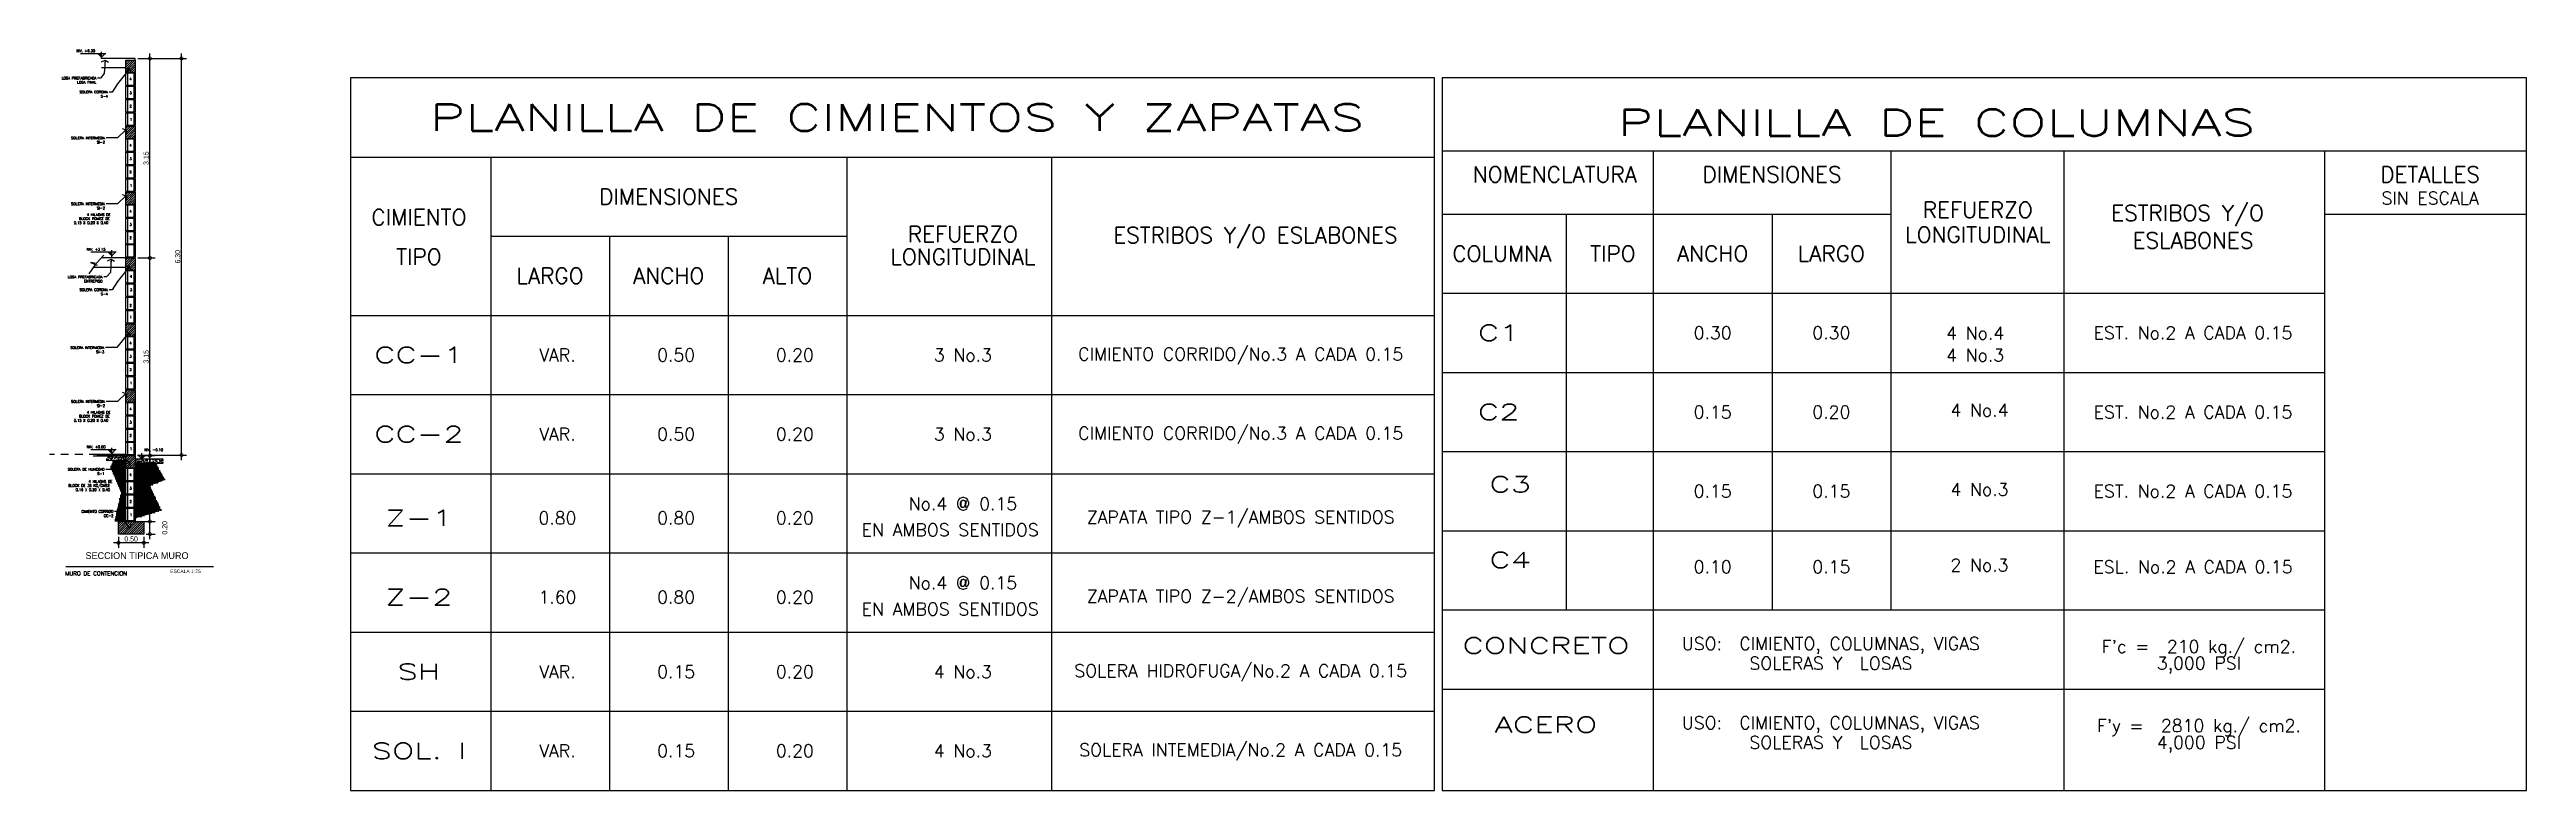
# Model space of a CAD drawing. Header units: inches. Extents: x -370 to 18, y -197 to 199.
# Drawn here: x -249.37 to -210.26, y 24.15 to 35.85 of the extents above; entities that cross this region are included whole.
import ezdxf
from ezdxf.enums import TextEntityAlignment as Align

# ---------------------------------------------------------------- set-up
doc = ezdxf.new("R2010")
doc.units = ezdxf.units.IN
doc.header["$MEASUREMENT"] = 0
doc.header["$PDMODE"] = 34
doc.header["$PDSIZE"] = 0.2
doc.linetypes.add('DASHED2', pattern=[0.375, 0.25, -0.125])
doc.linetypes.add('HIDDEN', pattern=[0.375, 0.25, -0.125])
for name, color, linetype in [('A_MUEBLES', 1, 'Continuous'), ('CAJETIN', 5, 'DASHED2'), ('CM_CORTE', 2, 'Continuous'), ('CM_COTAS', 1, 'Continuous'), ('CM_HACTH', 8, 'Continuous'), ('CM_TEXTOS', 4, 'Continuous'), ('COTAS', 1, 'Continuous'), ('TEXT0002', 2, 'Continuous'), ('TEXT0003', 3, 'Continuous'), ('TEXT0006', 6, 'Continuous'), ('Textos', 2, 'Continuous'), ('ZFOR0001', 1, 'Continuous'), ('ZFOR002T', 2, 'Continuous')]:
    doc.layers.add(name, color=color, linetype=linetype)
doc.styles.add('ARIAL', font='arial.ttf', dxfattribs={"height": 0.14})
doc.styles.add('ML', font='ARIALN.TTF')
doc.styles.add('NT_20', font='romans.shx', dxfattribs={"height": 0.0403})
doc.styles.add('NT_25', font='romans.shx', dxfattribs={"height": 0.0509})
doc.styles.add('ROMANS', font='romans.shx', dxfattribs={"width": 1.35})
doc.dimstyles.new('DD_20 FLE', dxfattribs={"dimtxt": 0.0403, "dimasz": 0.044, "dimexe": 0.04, "dimexo": 0.04, "dimgap": 0.02, "dimtad": 1, "dimzin": 0, "dimdsep": 46, "dimtxsty": 'NT_20', "dimblk": 'FLECHA', "dimcen": 0.04, "dimdle": 0.04, "dimclrt": 4, "dimaunit": 1, "dimadec": 4, "dimazin": 0, "dimtfac": 1, "dimtofl": 0, "dimtmove": 2, "dimatfit": 3, "dimldrblk": 'FLECHA', "dimfxl": 1, "dimtolj": 1, "dimtzin": 0, "dimarcsym": 0})
doc.dimstyles.new('DD_20 G', dxfattribs={"dimtxt": 0.08, "dimasz": 0.1, "dimexe": 0.08, "dimexo": 0.04, "dimgap": 0.02, "dimtad": 1, "dimzin": 0, "dimdsep": 46, "dimtxsty": 'ML', "dimblk": 'DOTSMALL', "dimcen": 0.09, "dimdle": 0.08, "dimclrd": 1, "dimclre": 1, "dimclrt": 2, "dimadec": 0, "dimazin": 0, "dimtfac": 1, "dimtofl": 0, "dimtmove": 2, "dimatfit": 3, "dimldrblk": 'OPEN90', "dimfxl": 1, "dimtolj": 1, "dimtzin": 0, "dimarcsym": 0})
pattern_1 = [(50, (-649.56834, -60.910255), (0.071726018, -0.0062752135), [0.0075, -0.0825]), (355, (-649.56834, -60.910255), (-0.013875133, 0.075219213), [0.006, -0.066]), (100.4514, (-649.562363, -60.91078), (0.057850938, 0.068943954), [0.006374019, -0.070114211]), (46.1842, (-649.56834, -60.890255), (0.106724105, -0.016551901), [0.01125, -0.12375]), (96.6356, (-649.55945, -60.89163), (0.09346627, 0.097411787), [0.00956103, -0.1051713]), (351.1842, (-649.56834, -60.89025), (0.093466195, 0.09741186), [0.009, -0.099]), (21, (-649.55834, -60.895255), (0.059690705, -0.040261889), [0.0075, -0.0825]), (326, (-649.55834, -60.895255), (0.024331533, 0.072515005), [0.006, -0.066]), (71.4514, (-649.553366, -60.89861), (0.084022263, 0.03225305), [0.006374019, -0.070114211]), (37.5, (-649.56834, -60.910255), (0.0012159855, 0.0332893854), [0, -0.0652, 0, -0.067, 0, -0.06625]), (7.5, (-649.56834, -60.910255), (0.0263069537, 0.0394411712), [0, -0.0382, 0, -0.0637, 0, -0.02525]), (327.5, (-649.59064, -60.910255), (0.0533822436, -0.0022554872), [0, -0.025, 0, -0.078, 0, -0.1035]), (317.5, (-649.60064, -60.910255), (0.058318617, 0.010010498), [0, -0.0325, 0, -0.0518, 0, -0.0735])]

msp = doc.modelspace()

# ---------------------------------------------------------------- texts
at = {"layer": 'CAJETIN', "color": 1, "insert": (-247.99298, 27.85692), "char_height": 0.1068674, "attachment_point": 5, "style": 'ARIAL'}
msp.add_mtext('{\\fBankGothic Lt BT|b0|i0|c0|p34;\\C3;SECCION TIPICA MURO}', dxfattribs=at)
at = {"layer": 'CAJETIN', "color": 2, "insert": (-247.46983, 27.63838), "char_height": 0.0567635, "width": 3.5512359, "attachment_point": 1, "style": 'ARIAL'}
msp.add_mtext('{\\fBankGothic Lt BT|b0|i0|c0|p34;ESCALA 1:25}', dxfattribs=at)
at = {"layer": 'CM_COTAS', "color": 4, "linetype": 'Continuous', "style": 'NT_20'}
for s, p in [('4', (-248.11294, 35.36146)), ('3', (-248.11102, 35.14288)), ('2', (-248.11102, 34.93288)), ('1', (-248.10526, 34.72162)), ('4', (-248.11294, 34.314)), ('3', (-248.11102, 34.10288)), ('2', (-248.11102, 33.89288)), ('1', (-248.10526, 33.68162)), ('4', (-248.11294, 33.27288)), ('3', (-248.11102, 33.06288)), ('2', (-248.11102, 32.85288)), ('4', (-248.10526, 32.24288)), ('3', (-248.10526, 32.03288)), ('2', (-248.11102, 31.7854)), ('1', (-248.11102, 31.60246)), ('4', (-248.11294, 31.19287)), ('3', (-248.11102, 30.98287)), ('2', (-248.11102, 30.77287)), ('1', (-248.10526, 30.56162)), ('4', (-248.11294, 30.15287)), ('3', (-248.11102, 29.94287)), ('2', (-248.11102, 29.73287)), ('1', (-248.10526, 29.52287)), ('4', (-248.11294, 29.11287)), ('3', (-248.11102, 28.90287)), ('2', (-248.11102, 28.69287)), ('1', (-248.10526, 28.48287))]:
    msp.add_text(s, height=0.0403, dxfattribs=at).set_placement(p)
at = {"layer": 'CM_COTAS', "color": 4, "linetype": 'Continuous', "char_height": 0.0403, "attachment_point": 3, "style": 'NT_20'}
for s, insert in [('LOSA PREFABRICADA', (-248.63448, 35.41598)), ('LOSA FINAL', (-248.63448, 35.34941)), ('SOLERA CORONA\\PS-4', (-248.45173, 35.19546)), ('SOLERA INTERMEDIA\\PSI-2', (-248.5, 34.47006)), ('SOLERA INTERMEDIA\\PSI-2', (-248.5, 33.43006)), ('LOSA PREFABRICADA', (-248.5378, 32.27614)), ('SOLERA CORONA\\PS-4', (-248.45173, 32.07504)), ('ENTREPISO', (-248.5378, 32.20958)), ('SOLERA INTERMEDIA\\PSI-3', (-248.51181, 31.16093)), ('SOLERA INTERMEDIA\\PSI-2', (-248.5, 30.31005)), ('SOLERA DE HUMEDAD\\PS-1', (-248.5065, 29.23979)), ('CIMIENTO CORRIDO\\PCC-2\\P \\P ', (-248.36606, 28.57492))]:
    msp.add_mtext(s, dxfattribs=dict(at, insert=insert))
at = {"layer": 'CM_TEXTOS', "color": 4, "linetype": 'Continuous', "style": 'NT_20'}
for s, p in [('NIV. +6.30', (-248.94958, 35.80554)), ('NIV. +3.15', (-248.78503, 32.67197)), ('NIV. +0.00', (-248.78503, 29.55382)), ('NIV. -0.10', (-247.87567, 29.50777))]:
    msp.add_text(s, height=0.0403, dxfattribs=at).set_placement(p)
at = {"layer": 'CM_TEXTOS', "linetype": 'Continuous', "style": 'NT_20'}
for s, p in [('4 HILADAS DE', (-248.78427, 33.21945)), ('0.15 X 0.20 X 0.40', (-248.98961, 33.09202)), ('BLOCK POMEZ DE', (-248.90901, 33.15726)), ('4 HILADAS DE', (-248.78427, 30.09945)), ('0.15 X 0.20 X 0.40', (-248.98961, 29.97202)), ('BLOCK POMEZ DE', (-248.90901, 30.03726)), ('BLOCK DE 35 KG/CMS2', (-249.07913, 28.94294)), ('4 HILADAS DE', (-248.75673, 29.00696)), ('0.15 X 0.20 X 0.40', (-248.96207, 28.87769))]:
    msp.add_text(s, height=0.0403, dxfattribs=at).set_placement(p)
at = {"layer": 'TEXT0002', "style": 'ROMANS'}
for s, p in [('0.30', (-223.11199, 31.37447)), ('0.30', (-221.23746, 31.37447)), ('4 No.4 ', (-218.89887, 31.36993)), ('EST. No.2 A CADA 0.15', (-215.52638, 31.37447)), ('VAR.', (-241.35426, 31.02456)), ('0.50', (-239.47973, 31.02456)), ('0.20', (-237.6052, 31.02456)), ('3 No.3', (-234.9517, 31.02456)), ('CIMIENTO CORRIDO/No.3 A CADA 0.15', (-230.56529, 31.02456)), ('4 No.3 ', (-218.89887, 31.0207)), ('0.15', (-223.11199, 30.12478)), ('0.20', (-221.23746, 30.12478)), ('4 No.4', (-218.89887, 30.15312)), ('EST. No.2 A CADA 0.15', (-215.52638, 30.12478)), ('VAR.', (-241.35426, 29.77487)), ('0.50', (-239.47973, 29.77487)), ('0.20', (-237.6052, 29.77487)), ('3 No.3', (-234.9517, 29.77487)), ('CIMIENTO CORRIDO/No.3 A CADA 0.15', (-230.56529, 29.77487)), ('0.15', (-223.11199, 28.87509)), ('0.15', (-221.23746, 28.87509)), ('4 No.3', (-218.89887, 28.90343)), ('EST. No.2 A CADA 0.15', (-215.52638, 28.87509)), ('No.4 @ 0.15', (-234.9517, 28.67681)), ('ZAPATA TIPO Z-1/AMBOS SENTIDOS', (-230.56529, 28.45187)), ('0.80', (-241.35426, 28.45187)), ('0.80', (-239.47973, 28.45187)), ('0.20', (-237.6052, 28.45187)), ('EN AMBOS SENTIDOS', (-235.15165, 28.26441)), ('0.10', (-223.11199, 27.68034)), ('0.15', (-221.23746, 27.68034)), ('2 No.3', (-218.89887, 27.70867)), ('ESL. No.2 A CADA 0.15', (-215.52638, 27.68034)), ('No.4 @ 0.15', (-234.9517, 27.42712)), ('1.60', (-241.35426, 27.20218)), ('0.80', (-239.47973, 27.20218)), ('0.20', (-237.6052, 27.20218)), ('EN AMBOS SENTIDOS', (-235.15165, 27.01473)), ('ZAPATA TIPO Z-2/AMBOS SENTIDOS', (-230.56529, 27.20218)), ('USO:  CIMIENTO, COLUMNAS, VIGAS', (-221.24579, 26.43824)), ('SOLERAS Y  LOSAS', (-221.24579, 26.15831)), ("F'c =  210 kg./ cm2.", (-215.43403, 26.40915)), ('3,000 PSI', (-215.43403, 26.12922)), ('VAR.', (-241.35426, 26.02581)), ('0.15', (-239.47973, 26.02581)), ('0.20', (-237.6052, 26.02581)), ('4 No.3', (-234.9517, 26.02581)), ('SOLERA HIDROFUGA/No.2 A CADA 0.15', (-230.56529, 26.02581)), ('USO:  CIMIENTO, COLUMNAS, VIGAS', (-221.24579, 25.18855)), ("F'y =  2810 kg./ cm2.", (-215.43403, 25.15946)), ('VAR.', (-241.35426, 24.77612)), ('0.15', (-239.47973, 24.77612)), ('0.20', (-237.6052, 24.77612)), ('4 No.3', (-234.9517, 24.77612)), ('SOLERA INTEMEDIA/No.2 A CADA 0.15', (-230.56529, 24.77612)), ('SOLERAS Y  LOSAS', (-221.24579, 24.90862)), ('4,000 PSI', (-215.43403, 24.87953))]:
    msp.add_text(s, height=0.19995, dxfattribs=at).set_placement(p, align=Align.MIDDLE)
at = {"layer": 'TEXT0003', "style": 'ROMANS'}
for s, height, p in [('DIMENSIONES', 0.2499375, (-239.59637, 33.52393)), ('NOMENCLATURA', 0.2499375, (-225.60303, 33.87384)), ('DIMENSIONES', 0.2499375, (-222.17472, 33.87384)), ('DETALLES', 0.249938, (-211.78149, 33.87384)), ('CIMIENTO', 0.249938, (-243.54122, 33.19901)), ('REFUERZO', 0.249938, (-218.92553, 33.31565)), ('ESTRIBOS Y/O ', 0.2499375, (-215.52638, 33.249)), ('SIN ESCALA', 0.19995, (-211.78149, 33.5006)), ('REFUERZO', 0.249938, (-234.9517, 32.93241)), ('ESTRIBOS Y/O ESLABONES', 0.2499375, (-230.33202, 32.89909)), ('LONGITUDINAL', 0.2499375, (-218.92553, 32.92408)), ('ESLABONES', 0.249938, (-215.52638, 32.83244)), ('TIPO', 0.249938, (-243.54122, 32.57417)), ('LONGITUDINAL', 0.2499375, (-234.9517, 32.57417)), ('COLUMNA', 0.249938, (-226.44032, 32.62416)), ('TIPO', 0.249938, (-224.68659, 32.62416)), ('ANCHO', 0.249938, (-223.11199, 32.62416)), ('LARGO', 0.249938, (-221.23746, 32.62416)), ('LARGO', 0.249938, (-241.4709, 32.27424)), ('ANCHO', 0.249938, (-239.59637, 32.27424)), ('ALTO', 0.249938, (-237.72184, 32.27424))]:
    msp.add_text(s, height=height, dxfattribs=at).set_placement(p, align=Align.MIDDLE)
at = {"layer": 'TEXT0003', "style": 'ROMANS', "width": 1.5}
for s, p in [('C1', (-226.49031, 31.37447)), ('CC-1', (-243.54122, 31.02456)), ('C2', (-226.49031, 30.12478)), ('CC-2', (-243.54122, 29.77487)), ('C3', (-226.30897, 28.98377)), ('Z-1', (-243.54122, 28.45187)), ('C4', (-226.30897, 27.78901)), ('Z-2', (-243.54122, 27.20218)), ('CONCRETO', (-225.74383, 26.43824)), ('SH', (-243.54122, 26.02581)), ('ACERO', (-225.74383, 25.18855)), ('SOL. I', (-243.54122, 24.77612))]:
    msp.add_text(s, height=0.249938, dxfattribs=at).set_placement(p, align=Align.MIDDLE)
at = {"layer": 'TEXT0006', "style": 'ROMANS', "width": 1.5}
for s, p in [('PLANILLA DE CIMIENTOS Y ZAPATAS ', (-235.77773, 34.77362)), ('PLANILLA DE COLUMNAS', (-219.57746, 34.69259))]:
    msp.add_text(s, height=0.4165625, dxfattribs=at).set_placement(p, align=Align.MIDDLE)
at = {"layer": 'Textos', "color": 1, "style": 'NT_25'}
msp.add_text('MURO DE CONTENCION', height=0.0639402, dxfattribs=at).set_placement((-249.12619, 27.54456))

# ---------------------------------------------------------------- blocks, each defined once
blk = doc.blocks.new('FLECHA')
blk.add_line((0, 0), (-1.16, 0))
at = {"color": 9, "linetype": 'ByBlock'}
for p, q in [((-0.62, 1.24), (0, 0)), ((0, 0), (-0.62, -1.24))]:
    blk.add_line(p, q, dxfattribs=at)
blk = doc.blocks.new('_DotSmall')
at = {"color": 0, "linetype": 'ByBlock', "const_width": 0.5}
blk.add_lwpolyline([(-0.0625, 0, 1), (0.0625, 0, 1)], format="xyb", close=True, dxfattribs=at)
blk = doc.blocks.new('*D512')
at = {"layer": 'A_MUEBLES', "color": 1, "lineweight": -2, "transparency": 16777216}
for p, q in [((-247.806, 28.06), (-248.366, 28.06)), ((-248.286, 28.156), (-248.286, 27.98)), ((-247.886, 28.156), (-247.886, 27.98))]:
    blk.add_line(p, q, dxfattribs=at)
at = {"layer": 'DEFPOINTS', "color": 0, "transparency": 16777216}
for p in [(-248.286, 28.196), (-247.886, 28.196), (-248.286, 28.06)]:
    blk.add_point(p, dxfattribs=at)
at = {"layer": 'A_MUEBLES', "color": 1, "lineweight": -2, "transparency": 16777216, "xscale": 0.1, "yscale": 0.1, "zscale": 0.1, "rotation": 180}
blk.add_blockref('_DotSmall', (-248.286, 28.06), dxfattribs=at)
at = {"layer": 'A_MUEBLES', "color": 1, "lineweight": -2, "transparency": 16777216, "xscale": 0.1, "yscale": 0.1, "zscale": 0.1}
blk.add_blockref('_DotSmall', (-247.886, 28.06), dxfattribs=at)
at = {"layer": 'A_MUEBLES', "color": 2, "transparency": 16777216, "insert": (-248.086, 28.121), "char_height": 0.08, "attachment_point": 5, "style": 'ML'}
blk.add_mtext('\\A1;0.50', dxfattribs=at)
blk = doc.blocks.new('_Open90')
at = {"color": 0, "linetype": 'ByBlock', "lineweight": -2}
for p, q in [((0, 0), (-1, 0)), ((-0.5, 0.5), (0, 0)), ((0, 0), (-0.5, -0.5))]:
    blk.add_line(p, q, dxfattribs=at)
blk = doc.blocks.new('*D513')
at = {"layer": 'A_MUEBLES', "color": 1, "lineweight": -2, "transparency": 16777216}
for p, q in [((-247.982, 28.396), (-247.709, 28.396)), ((-247.846, 28.197), (-247.709, 28.197)), ((-247.789, 28.117), (-247.789, 28.476))]:
    blk.add_line(p, q, dxfattribs=at)
at = {"layer": 'DEFPOINTS', "color": 0, "transparency": 16777216}
for p in [(-248.022, 28.396), (-247.886, 28.197), (-247.789, 28.396)]:
    blk.add_point(p, dxfattribs=at)
at = {"layer": 'A_MUEBLES', "color": 1, "lineweight": -2, "transparency": 16777216, "xscale": 0.1, "yscale": 0.1, "zscale": 0.1}
for p, rotation in [((-247.789, 28.396), 90), ((-247.789, 28.197), 270)]:
    blk.add_blockref('_DotSmall', p, dxfattribs=dict(at, rotation=rotation))
at = {"layer": 'A_MUEBLES', "color": 2, "transparency": 16777216, "insert": (-247.556, 28.296), "char_height": 0.08, "attachment_point": 5, "rotation": 90, "style": 'ML'}
blk.add_mtext('\\A1;0.20', dxfattribs=at)
blk = doc.blocks.new('*D514')
at = {"layer": 'A_MUEBLES', "color": 1, "lineweight": -2, "transparency": 16777216}
for p, q in [((-247.98, 29.436), (-247.709, 29.436)), ((-247.789, 28.316), (-247.789, 29.516)), ((-247.982, 28.396), (-247.709, 28.396))]:
    blk.add_line(p, q, dxfattribs=at)
at = {"layer": 'DEFPOINTS', "color": 0, "transparency": 16777216}
for p in [(-248.02, 29.436), (-247.789, 29.436), (-248.022, 28.396)]:
    blk.add_point(p, dxfattribs=at)
at = {"layer": 'A_MUEBLES', "color": 1, "lineweight": -2, "transparency": 16777216, "xscale": 0.1, "yscale": 0.1, "zscale": 0.1}
for p, rotation in [((-247.789, 29.436), 90), ((-247.789, 28.396), 270)]:
    blk.add_blockref('_DotSmall', p, dxfattribs=dict(at, rotation=rotation))
at = {"layer": 'A_MUEBLES', "color": 2, "transparency": 16777216, "insert": (-247.85, 28.916), "char_height": 0.08, "attachment_point": 5, "rotation": 90, "style": 'ML'}
blk.add_mtext('\\A1;1.04', dxfattribs=at)
blk = doc.blocks.new('*D521')
at = {"layer": 'A_MUEBLES', "color": 1, "lineweight": -2, "transparency": 16777216}
for p, q in [((-247.98, 32.556), (-247.709, 32.556)), ((-247.789, 29.356), (-247.789, 32.636)), ((-247.98, 29.436), (-247.709, 29.436))]:
    blk.add_line(p, q, dxfattribs=at)
at = {"layer": 'DEFPOINTS', "color": 0, "transparency": 16777216}
for p in [(-248.02, 32.556), (-247.789, 32.556), (-248.02, 29.436)]:
    blk.add_point(p, dxfattribs=at)
at = {"layer": 'A_MUEBLES', "color": 1, "lineweight": -2, "transparency": 16777216, "xscale": 0.1, "yscale": 0.1, "zscale": 0.1}
for p, rotation in [((-247.789, 32.556), 90), ((-247.789, 29.436), 270)]:
    blk.add_blockref('_DotSmall', p, dxfattribs=dict(at, rotation=rotation))
at = {"layer": 'A_MUEBLES', "color": 2, "transparency": 16777216, "insert": (-247.85, 30.996), "char_height": 0.08, "attachment_point": 5, "rotation": 90, "style": 'ML'}
blk.add_mtext('\\A1;3.15', dxfattribs=at)
blk = doc.blocks.new('*D522')
at = {"layer": 'A_MUEBLES', "color": 1, "lineweight": -2, "transparency": 16777216}
for p, q in [((-247.98, 35.706), (-247.709, 35.706)), ((-247.789, 32.476), (-247.789, 35.786)), ((-247.98, 32.556), (-247.709, 32.556))]:
    blk.add_line(p, q, dxfattribs=at)
at = {"layer": 'DEFPOINTS', "color": 0, "transparency": 16777216}
for p in [(-248.02, 35.706), (-247.789, 35.706), (-248.02, 32.556)]:
    blk.add_point(p, dxfattribs=at)
at = {"layer": 'A_MUEBLES', "color": 1, "lineweight": -2, "transparency": 16777216, "xscale": 0.1, "yscale": 0.1, "zscale": 0.1}
for p, rotation in [((-247.789, 35.706), 90), ((-247.789, 32.556), 270)]:
    blk.add_blockref('_DotSmall', p, dxfattribs=dict(at, rotation=rotation))
at = {"layer": 'A_MUEBLES', "color": 2, "transparency": 16777216, "insert": (-247.85, 34.131), "char_height": 0.08, "attachment_point": 5, "rotation": 90, "style": 'ML'}
blk.add_mtext('\\A1;3.15', dxfattribs=at)
blk = doc.blocks.new('*D523')
at = {"layer": 'A_MUEBLES', "color": 1, "lineweight": -2, "transparency": 16777216}
for p, q in [((-247.98, 35.706), (-247.21, 35.706)), ((-247.29, 29.366), (-247.29, 35.786)), ((-247.98, 29.446), (-247.21, 29.446))]:
    blk.add_line(p, q, dxfattribs=at)
at = {"layer": 'DEFPOINTS', "color": 0, "transparency": 16777216}
for p in [(-248.02, 35.706), (-247.29, 35.706), (-248.02, 29.446)]:
    blk.add_point(p, dxfattribs=at)
at = {"layer": 'A_MUEBLES', "color": 1, "lineweight": -2, "transparency": 16777216, "xscale": 0.1, "yscale": 0.1, "zscale": 0.1}
for p, rotation in [((-247.29, 35.706), 90), ((-247.29, 29.446), 270)]:
    blk.add_blockref('_DotSmall', p, dxfattribs=dict(at, rotation=rotation))
at = {"layer": 'A_MUEBLES', "color": 2, "transparency": 16777216, "insert": (-247.351, 32.576), "char_height": 0.08, "attachment_point": 5, "rotation": 90, "style": 'ML'}
blk.add_mtext('\\A1;6.30', dxfattribs=at)

# ---------------------------------------------------------------- dimensions: what is measured, and where the dimension line sits
at = {"layer": 'A_MUEBLES'}
dim = msp.add_linear_dim(base=(-247.78902, 35.70625), p1=(-248.01981, 32.55625), p2=(-248.01981, 35.70625), angle=90, dimstyle='DD_20 G', dxfattribs=at)
dim.commit()
dim.dimension.update_dxf_attribs({"geometry": '*D522', "text_midpoint": (-247.84987, 34.13125)})
for base, p1, p2, text, picture, middle in [((-247.29031, 35.70625), (-248.01981, 29.44625), (-248.01981, 35.70625), '6.30', '*D523', (-247.35116, 32.57625)), ((-247.78902, 32.55625), (-248.01981, 29.43625), (-248.01981, 32.55625), '3.15', '*D521', (-247.84987, 30.99625))]:
    dim = msp.add_linear_dim(base=base, p1=p1, p2=p2, angle=90, text=text, dimstyle='DD_20 G', dxfattribs=at)
    dim.commit()
    dim.dimension.update_dxf_attribs({"geometry": picture, "text_midpoint": middle})
at = {"layer": 'A_MUEBLES', "color": 1}
for base, p1, p2, picture, middle in [((-247.78902, 29.43625), (-248.02242, 28.39625), (-248.01981, 29.43625), '*D514', (-247.84987, 28.91625)), ((-247.78902, 28.39625), (-247.88588, 28.19654), (-248.02242, 28.39625), '*D513', (-247.55648, 28.29639))]:
    dim = msp.add_linear_dim(base=base, p1=p1, p2=p2, angle=90, dimstyle='DD_20 G', dxfattribs=at)
    dim.commit()
    dim.dimension.update_dxf_attribs({"geometry": picture, "text_midpoint": middle})
dim = msp.add_linear_dim(base=(-248.28588, 28.05969), p1=(-247.88588, 28.19625), p2=(-248.28588, 28.19625), text='0.50', dimstyle='DD_20 G', dxfattribs=at)
dim.commit()
dim.dimension.update_dxf_attribs({"geometry": '*D512', "text_midpoint": (-248.08588, 28.12054)})

# ---------------------------------------------------------------- hatches: boundary and pattern name
at = {"layer": 'CM_COTAS', "linetype": 'Continuous'}
for points in [[(-248.02981, 35.27625), (-248.02981, 35.26625), (-248.15981, 35.26625), (-248.15981, 35.27625)], [(-248.02981, 35.06625), (-248.02981, 35.05625), (-248.15981, 35.05625), (-248.15981, 35.06625)], [(-248.02981, 34.85625), (-248.02981, 34.84625), (-248.15981, 34.84625), (-248.15981, 34.85625)], [(-248.02981, 34.64625), (-248.02981, 34.63625), (-248.15981, 34.63625), (-248.15981, 34.64625)], [(-248.02981, 34.23625), (-248.02981, 34.22625), (-248.15981, 34.22625), (-248.15981, 34.23625)], [(-248.02981, 34.02625), (-248.02981, 34.01625), (-248.15981, 34.01625), (-248.15981, 34.02625)], [(-248.02981, 33.81625), (-248.02981, 33.80625), (-248.15981, 33.80625), (-248.15981, 33.81625)], [(-248.02981, 33.60625), (-248.02981, 33.59625), (-248.15981, 33.59625), (-248.15981, 33.60625)], [(-248.02981, 33.19625), (-248.02981, 33.18625), (-248.15981, 33.18625), (-248.15981, 33.19625)], [(-248.02981, 32.98625), (-248.02981, 32.97625), (-248.15981, 32.97625), (-248.15981, 32.98625)], [(-248.02981, 32.77625), (-248.02981, 32.76625), (-248.15981, 32.76625), (-248.15981, 32.77625)], [(-248.02981, 32.15625), (-248.02981, 32.14625), (-248.15981, 32.14625), (-248.15981, 32.15625)], [(-248.02981, 31.94583), (-248.02981, 31.93583), (-248.15981, 31.93583), (-248.15981, 31.94583)], [(-248.02981, 31.73583), (-248.02981, 31.72583), (-248.15981, 31.72583), (-248.15981, 31.73583)], [(-248.02981, 31.52583), (-248.02981, 31.51583), (-248.15981, 31.51583), (-248.15981, 31.52583)], [(-248.02981, 31.11625), (-248.02981, 31.10625), (-248.15981, 31.10625), (-248.15981, 31.11625)], [(-248.02981, 30.90625), (-248.02981, 30.89625), (-248.15981, 30.89625), (-248.15981, 30.90625)], [(-248.02981, 30.69625), (-248.02981, 30.68625), (-248.15981, 30.68625), (-248.15981, 30.69625)], [(-248.02981, 30.48625), (-248.02981, 30.47625), (-248.15981, 30.47625), (-248.15981, 30.48625)], [(-248.02981, 30.07625), (-248.02981, 30.06625), (-248.15981, 30.06625), (-248.15981, 30.07625)], [(-248.02981, 29.86625), (-248.02981, 29.85625), (-248.15981, 29.85625), (-248.15981, 29.86625)], [(-248.02981, 29.65625), (-248.02981, 29.64625), (-248.15981, 29.64625), (-248.15981, 29.65625)], [(-248.02981, 29.44625), (-248.02981, 29.43625), (-248.15981, 29.43625), (-248.15981, 29.44625)], [(-248.02981, 29.03625), (-248.02981, 29.02625), (-248.15981, 29.02625), (-248.15981, 29.03625)], [(-248.02981, 28.82625), (-248.02981, 28.81625), (-248.15981, 28.81625), (-248.15981, 28.82625)], [(-248.02981, 28.61625), (-248.02981, 28.60625), (-248.15981, 28.60625), (-248.15981, 28.61625)], [(-248.03377, 28.40625), (-248.03377, 28.39625), (-248.16377, 28.39625), (-248.16377, 28.40625)]]:
    msp.add_hatch(color=8, dxfattribs=at).paths.add_polyline_path(points)
at = {"layer": 'CM_HACTH', "linetype": 'Continuous'}
h = msp.add_hatch(dxfattribs=at)
h.set_pattern_fill('ANSI31', color=256, scale=0.2, style=0)
h.set_pattern_definition([(45, (-649.56834, -59.369838), (-0.0176776695, 0.0176776695), [])])
h.paths.add_polyline_path([(-248.16981, 35.67666), (-248.01981, 35.67666), (-248.01981, 35.47666), (-248.16981, 35.47666)])
h = msp.add_hatch(dxfattribs=at)
h.set_pattern_fill('ANSI31', color=256, scale=0.2, style=0)
h.set_pattern_definition([(45, (-649.56834, -60.410255), (-0.0176776695, 0.0176776695), [])])
h.paths.add_polyline_path([(-248.16981, 34.63625), (-248.01981, 34.63625), (-248.01981, 34.43625), (-248.16981, 34.43625)])
h = msp.add_hatch(dxfattribs=at)
h.set_pattern_fill('ANSI31', color=256, scale=0.2, style=0)
h.set_pattern_definition([(45, (-649.56834, -61.450255), (-0.0176776695, 0.0176776695), [])])
h.paths.add_polyline_path([(-248.16981, 33.59625), (-248.01981, 33.59625), (-248.01981, 33.39625), (-248.16981, 33.39625)])
h = msp.add_hatch(dxfattribs=at)
h.set_pattern_fill('ANSI31', color=256, scale=0.2, style=0)
h.set_pattern_definition([(45, (-649.56834, -62.490255), (-0.0176776695, 0.0176776695), [])])
h.paths.add_polyline_path([(-248.16981, 32.55625), (-248.01981, 32.55625), (-248.01981, 32.35625), (-248.16981, 32.35625)])
h = msp.add_hatch(dxfattribs=at)
h.set_pattern_fill('ANSI31', color=256, scale=0.2, style=0)
h.set_pattern_definition([(45, (-649.568342, -63.530255), (-0.0176776695, 0.0176776695), [])])
h.paths.add_polyline_path([(-248.16981, 31.51625), (-248.01981, 31.51625), (-248.01981, 31.31625), (-248.16981, 31.31625)])
h = msp.add_hatch(dxfattribs=at)
h.set_pattern_fill('ANSI31', color=256, scale=0.2, style=0)
h.set_pattern_definition([(45, (-649.56834, -64.570255), (-0.0176776695, 0.0176776695), [])])
h.paths.add_polyline_path([(-248.16981, 30.47625), (-248.01981, 30.47625), (-248.01981, 30.27625), (-248.16981, 30.27625)])
h = msp.add_hatch(dxfattribs=at)
h.set_pattern_fill('ANSI31', color=256, scale=0.2, style=0)
h.set_pattern_definition([(45, (-649.56834, -60.910255), (-0.0176776695, 0.0176776695), [])])
h.paths.add_polyline_path([(-248.16981, 29.43625), (-248.16981, 29.23625), (-248.01981, 29.23625), (-248.01981, 29.43625)])
h = msp.add_hatch(dxfattribs=at)
h.set_pattern_fill('ANSI31', color=256, scale=0.2, style=0)
h.set_pattern_definition([(45, (-649.559404, -60.910255), (-0.0176776695, 0.0176776695), [])])
h.paths.add_polyline_path([(-247.88588, 28.19625), (-247.88588, 28.39625), (-248.28588, 28.39625), (-248.28588, 28.19625)])
at = {"layer": 'CM_TEXTOS', "linetype": 'Continuous'}
for points in [[(-248.61217, 35.77974), (-248.55594, 35.77974), (-248.55594, 35.7235)], [(-248.44762, 32.64618), (-248.39138, 32.64618), (-248.39138, 32.58994)], [(-248.44762, 29.52802), (-248.39138, 29.52802), (-248.39138, 29.47178)], [(-247.91621, 29.38625), (-247.91621, 29.44248), (-247.85997, 29.44248)]]:
    msp.add_hatch(color=1, dxfattribs=at).paths.add_polyline_path(points)
h = msp.add_hatch(dxfattribs=at)
h.set_pattern_fill('AR-CONC', color=8, scale=0.01, style=0)
h.set_pattern_definition(pattern_1)
h.paths.add_polyline_path([(-248.47981, 29.42625), (-248.16981, 29.42625), (-248.16981, 29.44625), (-248.15981, 29.44625), (-248.15981, 29.43625), (-248.16981, 29.43625), (-248.16981, 29.36125), (-248.47981, 29.36125)])
h = msp.add_hatch(dxfattribs=at)
h.set_pattern_fill('AR-CONC', color=8, scale=0.01, style=0)
h.set_pattern_definition(pattern_1)
h.paths.add_polyline_path([(-248.01981, 29.31625), (-248.01981, 29.38625), (-247.58037, 29.38625), (-247.58037, 29.31625)])
at = {"layer": 'COTAS', "linetype": 'Continuous'}
h = msp.add_hatch(dxfattribs=at)
h.set_pattern_fill('EARTH', color=8, scale=0.2, style=0)
h.set_pattern_definition([(0, (-642.40755, -60.910255), (0.05, 0.05), [0.05, -0.05]), (0, (-642.40755, -60.891505), (0.05, 0.05), [0.05, -0.05]), (0, (-642.40755, -60.872755), (0.05, 0.05), [0.05, -0.05]), (90, (-642.4013, -60.866505), (-0.05, 0.05), [0.05, -0.05]), (90, (-642.38255, -60.866505), (-0.05, 0.05), [0.05, -0.05]), (90, (-642.3638, -60.866505), (-0.05, 0.05), [0.05, -0.05])])
h.paths.add_polyline_path([(-247.78836, 28.95806), (-247.60522, 28.57236), (-248.01981, 28.44598), (-248.01981, 28.60625), (-248.02981, 28.60625), (-248.02981, 28.61625), (-248.01981, 28.61625), (-248.01981, 28.81625), (-248.02981, 28.81625), (-248.02981, 28.82625), (-248.01981, 28.82625), (-248.01981, 29.02625), (-248.02981, 29.02625), (-248.02981, 29.03625), (-248.01981, 29.03625), (-248.01981, 29.23625), (-248.01981, 29.31625), (-247.69121, 29.31625), (-247.54906, 29.05571)])
h.paths.add_polyline_path([(-248.16981, 29.03625), (-248.15981, 29.03625), (-248.15981, 29.02625), (-248.16981, 29.02625), (-248.16981, 28.82625), (-248.15981, 28.82625), (-248.15981, 28.81625), (-248.16981, 28.81625), (-248.16981, 28.61625), (-248.15981, 28.61625), (-248.15981, 28.60625), (-248.16981, 28.60625), (-248.16981, 28.40625), (-248.15981, 28.40625), (-248.15981, 28.4033), (-248.18297, 28.39625), (-248.29481, 28.39625), (-248.28481, 28.39625), (-248.34997, 28.39625), (-248.24253, 28.8531), (-248.41101, 29.25344), (-248.36763, 29.36125), (-248.16981, 29.36125), (-248.16981, 29.23625)])

# ---------------------------------------------------------------- linework, layer by layer
at = {"color": 5}
for p, q in [((-248.01981, 35.70625), (-248.55594, 35.70625)), ((-248.01981, 35.67666), (-248.01981, 35.70625)), ((-248.16783, 35.55625), (-248.55594, 35.55625)), ((-248.16783, 32.55625), (-248.55594, 32.55625)), ((-248.16981, 32.40625), (-248.68603, 32.40625)), ((-248.16981, 29.42625), (-248.68603, 29.42625))]:
    msp.add_line(p, q, dxfattribs=at)
at = {"color": 1}
for p, q in [((-248.63785, 32.46687), (-248.7294, 32.48695)), ((-248.7294, 32.48695), (-248.62296, 32.44233)), ((-248.51652, 32.59925), (-248.63785, 32.46687)), ((-248.66017, 32.44233), (-248.7562, 32.30833)), ((-248.62296, 32.44233), (-248.66017, 32.44233))]:
    msp.add_line(p, q, dxfattribs=at)
at = {"color": 8, "linetype": 'HIDDEN', "ltscale": 0.5}
msp.add_line((-248.62288, 29.45625), (-249.37446, 29.45625), dxfattribs=at)
at = {"color": 2}
msp.add_line((-249.11643, 27.68402), (-246.78723, 27.68368), dxfattribs=at)
at = {"color": 1}
for points in [[(-248.48981, 29.45625), (-248.62288, 29.45625), (-248.62288, 29.43124), (-248.48981, 29.43124)], [(-248.17981, 29.45625), (-248.47981, 29.45625), (-248.47981, 29.43125), (-248.17981, 29.43125)]]:
    msp.add_lwpolyline(points, close=True, dxfattribs=at)
at = {"layer": 'CM_CORTE', "color": 4, "linetype": 'Continuous'}
for points in [[(-248.05719, 35.67666), (-248.01981, 35.67666), (-248.01981, 35.47666), (-248.16981, 35.47666), (-248.16981, 35.67666), (-248.05719, 35.67666)], [(-248.05719, 34.63625), (-248.01981, 34.63625), (-248.01981, 34.43625), (-248.16981, 34.43625), (-248.16981, 34.63625), (-248.05719, 34.63625)], [(-248.05719, 33.59625), (-248.01981, 33.59625), (-248.01981, 33.39625), (-248.16981, 33.39625), (-248.16981, 33.59625), (-248.05719, 33.59625)], [(-248.05719, 32.55625), (-248.01981, 32.55625), (-248.01981, 32.35625), (-248.16981, 32.35625), (-248.16981, 32.55625), (-248.05719, 32.55625)], [(-248.05718, 31.51625), (-248.01981, 31.51625), (-248.01981, 31.31625), (-248.16981, 31.31625), (-248.16981, 31.51625), (-248.05718, 31.51625)], [(-248.05719, 30.47625), (-248.01981, 30.47625), (-248.01981, 30.27625), (-248.16981, 30.27625), (-248.16981, 30.47625), (-248.05719, 30.47625)]]:
    msp.add_lwpolyline(points, dxfattribs=at)
at = {"layer": 'CM_CORTE', "color": 3, "linetype": 'Continuous'}
for points in [[(-248.01981, 35.47625), (-248.01981, 35.27625), (-248.16981, 35.27625), (-248.16981, 35.47625)], [(-248.01981, 35.26625), (-248.01981, 35.06625), (-248.16981, 35.06625), (-248.16981, 35.26625)], [(-248.01981, 35.05625), (-248.01981, 34.85625), (-248.16981, 34.85625), (-248.16981, 35.05625)], [(-248.01981, 34.84625), (-248.01981, 34.64625), (-248.16981, 34.64625), (-248.16981, 34.84625)], [(-248.01981, 34.43625), (-248.01981, 34.23625), (-248.16981, 34.23625), (-248.16981, 34.43625)], [(-248.01981, 34.22625), (-248.01981, 34.02625), (-248.16981, 34.02625), (-248.16981, 34.22625)], [(-248.01981, 34.01625), (-248.01981, 33.81625), (-248.16981, 33.81625), (-248.16981, 34.01625)], [(-248.01981, 33.80625), (-248.01981, 33.60625), (-248.16981, 33.60625), (-248.16981, 33.80625)], [(-248.01981, 33.39625), (-248.01981, 33.19625), (-248.16981, 33.19625), (-248.16981, 33.39625)], [(-248.01981, 33.18625), (-248.01981, 32.98625), (-248.16981, 32.98625), (-248.16981, 33.18625)], [(-248.01981, 32.97625), (-248.01981, 32.77625), (-248.16981, 32.77625), (-248.16981, 32.97625)], [(-248.01981, 32.76625), (-248.01981, 32.56625), (-248.16981, 32.56625), (-248.16981, 32.76625)], [(-248.01981, 32.35583), (-248.01981, 32.15583), (-248.16981, 32.15583), (-248.16981, 32.35583)], [(-248.01981, 32.14583), (-248.01981, 31.94583), (-248.16981, 31.94583), (-248.16981, 32.14583)], [(-248.01981, 31.93583), (-248.01981, 31.73583), (-248.16981, 31.73583), (-248.16981, 31.93583)], [(-248.01981, 31.72583), (-248.01981, 31.52583), (-248.16981, 31.52583), (-248.16981, 31.72583)], [(-248.01981, 31.31625), (-248.01981, 31.11625), (-248.16981, 31.11625), (-248.16981, 31.31625)], [(-248.01981, 31.10625), (-248.01981, 30.90625), (-248.16981, 30.90625), (-248.16981, 31.10625)], [(-248.01981, 30.89625), (-248.01981, 30.69625), (-248.16981, 30.69625), (-248.16981, 30.89625)], [(-248.01981, 30.68625), (-248.01981, 30.48625), (-248.16981, 30.48625), (-248.16981, 30.68625)], [(-248.01981, 30.27625), (-248.01981, 30.07625), (-248.16981, 30.07625), (-248.16981, 30.27625)], [(-248.01981, 30.06625), (-248.01981, 29.86625), (-248.16981, 29.86625), (-248.16981, 30.06625)], [(-248.01981, 29.85625), (-248.01981, 29.65625), (-248.16981, 29.65625), (-248.16981, 29.85625)], [(-248.01981, 29.64625), (-248.01981, 29.44625), (-248.16981, 29.44625), (-248.16981, 29.64625)], [(-248.01981, 29.23625), (-248.01981, 29.03625), (-248.16981, 29.03625), (-248.16981, 29.23625)], [(-248.01981, 29.02625), (-248.01981, 28.82625), (-248.16981, 28.82625), (-248.16981, 29.02625)], [(-248.01981, 28.81625), (-248.01981, 28.61625), (-248.16981, 28.61625), (-248.16981, 28.81625)], [(-248.01981, 28.60625), (-248.01981, 28.40625), (-248.16981, 28.40625), (-248.16981, 28.60625)]]:
    msp.add_lwpolyline(points, close=True, dxfattribs=at)
at = {"layer": 'CM_CORTE', "color": 4, "linetype": 'Continuous'}
msp.add_lwpolyline([(-248.01981, 29.43625), (-248.01981, 29.23625), (-248.16981, 29.23625), (-248.16981, 29.43625)], close=True, dxfattribs=at)
at = {"layer": 'CM_CORTE', "linetype": 'Continuous'}
msp.add_lwpolyline([(-247.88588, 28.39625), (-247.88588, 28.19625), (-248.28588, 28.19625), (-248.28588, 28.39625)], close=True, dxfattribs=at)
at = {"layer": 'CM_COTAS', "color": 8, "linetype": 'Continuous'}
for p, q in [((-248.15981, 35.27625), (-248.15981, 35.26625)), ((-248.14481, 35.47625), (-248.14481, 35.27625)), ((-248.14481, 35.26625), (-248.14481, 35.06625)), ((-248.04481, 35.47625), (-248.04481, 35.27625)), ((-248.04481, 35.26625), (-248.04481, 35.06625)), ((-248.02981, 35.27625), (-248.02981, 35.26625)), ((-248.15981, 35.06625), (-248.15981, 35.05625)), ((-248.14481, 35.05625), (-248.14481, 34.85625)), ((-248.14481, 34.85625), (-248.14481, 34.65625)), ((-248.04481, 35.05625), (-248.04481, 34.85625)), ((-248.04481, 34.84625), (-248.04481, 34.64625)), ((-248.02981, 35.06625), (-248.02981, 35.05625)), ((-248.14481, 34.43625), (-248.14481, 34.23625)), ((-248.04481, 34.43625), (-248.04481, 34.23625)), ((-248.15981, 34.23625), (-248.15981, 34.22625)), ((-248.14481, 34.22625), (-248.14481, 34.02625)), ((-248.04481, 34.22625), (-248.04481, 34.02625)), ((-248.02981, 34.23625), (-248.02981, 34.22625)), ((-248.15981, 34.02625), (-248.15981, 34.01625)), ((-248.14481, 34.01625), (-248.14481, 33.81625)), ((-248.14481, 33.81625), (-248.14481, 33.61625)), ((-248.04481, 34.01625), (-248.04481, 33.81625)), ((-248.04481, 33.80625), (-248.04481, 33.60625)), ((-248.02981, 34.02625), (-248.02981, 34.01625)), ((-248.15981, 33.40625), (-248.15981, 33.39625)), ((-248.14481, 33.39625), (-248.14481, 33.19625)), ((-248.04481, 33.39625), (-248.04481, 33.19625)), ((-248.02981, 33.40625), (-248.02981, 33.39625)), ((-248.15981, 33.19625), (-248.15981, 33.18625)), ((-248.15981, 32.98625), (-248.15981, 32.97625)), ((-248.14481, 33.18625), (-248.14481, 32.98625)), ((-248.14481, 32.97625), (-248.14481, 32.77625)), ((-248.04481, 33.18625), (-248.04481, 32.98625)), ((-248.04481, 32.97625), (-248.04481, 32.77625)), ((-248.02981, 33.19625), (-248.02981, 33.18625)), ((-248.02981, 32.98625), (-248.02981, 32.97625)), ((-248.15981, 32.77625), (-248.15981, 32.76625)), ((-248.14481, 32.76625), (-248.14481, 32.56625)), ((-248.04481, 32.76625), (-248.04481, 32.56625)), ((-248.02981, 32.77625), (-248.02981, 32.76625)), ((-248.14481, 32.35583), (-248.14481, 32.15583)), ((-248.14481, 32.14583), (-248.14481, 31.94583)), ((-248.04481, 32.35583), (-248.04481, 32.15583)), ((-248.04481, 32.14583), (-248.04481, 31.94583)), ((-248.15981, 31.94583), (-248.15981, 31.93583)), ((-248.14481, 31.93583), (-248.14481, 31.73583)), ((-248.14481, 31.72583), (-248.14481, 31.52583)), ((-248.04481, 31.93583), (-248.04481, 31.73583)), ((-248.04481, 31.72583), (-248.04481, 31.52583)), ((-248.02981, 31.94583), (-248.02981, 31.93583)), ((-248.15981, 31.32625), (-248.15981, 31.31625)), ((-248.14481, 31.31625), (-248.14481, 31.11625)), ((-248.04481, 31.31625), (-248.04481, 31.11625)), ((-248.15981, 31.11625), (-248.15981, 31.10625)), ((-248.15981, 30.90625), (-248.15981, 30.89625)), ((-248.14481, 31.10625), (-248.14481, 30.90625)), ((-248.04481, 31.10625), (-248.04481, 30.90625)), ((-248.02981, 31.11625), (-248.02981, 31.10625)), ((-248.02981, 30.90625), (-248.02981, 30.89625)), ((-248.14481, 30.89625), (-248.14481, 30.69625)), ((-248.14481, 30.69625), (-248.14481, 30.49625)), ((-248.04481, 30.89625), (-248.04481, 30.69625)), ((-248.04481, 30.68625), (-248.04481, 30.48625)), ((-248.15981, 30.28625), (-248.15981, 30.27625)), ((-248.14481, 30.27625), (-248.14481, 30.07625)), ((-248.04481, 30.27625), (-248.04481, 30.07625)), ((-248.02981, 30.28625), (-248.02981, 30.27625)), ((-248.15981, 30.07625), (-248.15981, 30.06625)), ((-248.15981, 29.86625), (-248.15981, 29.85625)), ((-248.14481, 30.06625), (-248.14481, 29.86625)), ((-248.14481, 29.85625), (-248.14481, 29.65625)), ((-248.04481, 30.06625), (-248.04481, 29.86625)), ((-248.04481, 29.85625), (-248.04481, 29.65625)), ((-248.02981, 30.07625), (-248.02981, 30.06625)), ((-248.02981, 29.86625), (-248.02981, 29.85625)), ((-248.15981, 29.65625), (-248.15981, 29.64625)), ((-248.15981, 29.44625), (-248.15981, 29.43625)), ((-248.14481, 29.64625), (-248.14481, 29.44625)), ((-248.04481, 29.64625), (-248.04481, 29.44625)), ((-248.02981, 29.65625), (-248.02981, 29.64625)), ((-248.02981, 29.44625), (-248.02981, 29.43625)), ((-248.15981, 29.03625), (-248.15981, 29.02625)), ((-248.14481, 29.23625), (-248.14481, 29.03625)), ((-248.14481, 29.02625), (-248.14481, 28.82625)), ((-248.04481, 29.23625), (-248.04481, 29.03625)), ((-248.04481, 29.02625), (-248.04481, 28.82625)), ((-248.02981, 29.03625), (-248.02981, 29.02625)), ((-248.15981, 28.82625), (-248.15981, 28.81625)), ((-248.15981, 28.61625), (-248.15981, 28.60625)), ((-248.14481, 28.81625), (-248.14481, 28.61625)), ((-248.14481, 28.60625), (-248.14481, 28.40625)), ((-248.04481, 28.81625), (-248.04481, 28.61625)), ((-248.04481, 28.60625), (-248.04481, 28.40625)), ((-248.02981, 28.82625), (-248.02981, 28.81625)), ((-248.02981, 28.61625), (-248.02981, 28.60625)), ((-248.28481, 28.40625), (-248.28481, 28.39625)), ((-248.15481, 28.40625), (-248.15481, 28.39625))]:
    msp.add_line(p, q, dxfattribs=at)
at = {"layer": 'CM_COTAS', "linetype": 'Continuous'}
for p, q in [((-248.48981, 29.45625), (-248.61295, 29.45625)), ((-248.48981, 29.43125), (-248.61295, 29.43125)), ((-248.48981, 29.45625), (-248.48981, 29.43125)), ((-248.47981, 29.44625), (-248.48981, 29.44625)), ((-248.17981, 29.45625), (-248.47981, 29.45625)), ((-248.47981, 29.45625), (-248.47981, 29.43125)), ((-248.17981, 29.43125), (-248.47981, 29.43125)), ((-248.16981, 29.36125), (-248.47981, 29.36125)), ((-248.17981, 29.45625), (-248.17981, 29.43125)), ((-248.16981, 29.44625), (-248.17981, 29.44625)), ((-248.01981, 29.38625), (-247.58037, 29.38625)), ((-248.01981, 29.31625), (-247.58037, 29.31625))]:
    msp.add_line(p, q, dxfattribs=at)
at = {"layer": 'CM_TEXTOS', "color": 1, "linetype": 'Continuous'}
for p, q in [((-248.48734, 35.77974), (-248.88734, 35.77974)), ((-248.61878, 35.78635), (-248.55594, 35.7235)), ((-248.55594, 35.70625), (-248.55594, 35.8112)), ((-248.49195, 35.78749), (-248.55594, 35.7235)), ((-248.32279, 32.64618), (-248.72279, 32.64618)), ((-248.45423, 32.65279), (-248.39138, 32.58994)), ((-248.39138, 32.57268), (-248.39138, 32.67764)), ((-248.3274, 32.65393), (-248.39138, 32.58994)), ((-248.32279, 29.52802), (-248.72279, 29.52802)), ((-248.45423, 29.53463), (-248.39138, 29.47178)), ((-248.39138, 29.45453), (-248.39138, 29.55948)), ((-248.3274, 29.53577), (-248.39138, 29.47178)), ((-247.98481, 29.44248), (-247.58481, 29.44248)), ((-247.98019, 29.45023), (-247.91621, 29.38625)), ((-247.91621, 29.36899), (-247.91621, 29.47394)), ((-247.85336, 29.44909), (-247.91621, 29.38625))]:
    msp.add_line(p, q, dxfattribs=at)
at = {"layer": 'ZFOR0001'}
for p, q in [((-244.62428, 34.14878), (-227.50356, 34.14878)), ((-242.40817, 34.14878), (-242.40817, 24.15128)), ((-236.78457, 34.14878), (-236.78457, 24.15128)), ((-233.55205, 34.14878), (-233.55205, 24.15128)), ((-227.38175, 34.24875), (-210.26103, 34.24875)), ((-224.04925, 34.24875), (-224.04925, 24.15128)), ((-220.30019, 34.24875), (-220.30019, 27.00056)), ((-217.56754, 34.24875), (-217.56754, 24.15128)), ((-213.4519, 34.24875), (-213.4519, 24.15128)), ((-227.38175, 33.249), (-220.30019, 33.249)), ((-225.42391, 33.249), (-225.42391, 27.00056)), ((-222.17472, 33.249), (-222.17472, 27.00056)), ((-213.4519, 33.249), (-210.26103, 33.249)), ((-242.40817, 32.89909), (-236.78457, 32.89909)), ((-240.53363, 32.89909), (-240.53363, 24.15128)), ((-238.6591, 32.89909), (-238.6591, 24.15128)), ((-227.38175, 31.99931), (-213.4519, 31.99931)), ((-244.62428, 31.6494), (-227.50356, 31.6494)), ((-227.38175, 30.74963), (-213.4519, 30.74963)), ((-244.62428, 30.39971), (-227.50356, 30.39971)), ((-227.38175, 29.49994), (-213.4519, 29.49994)), ((-244.62933, 29.15003), (-227.50862, 29.15003)), ((-227.38175, 28.25025), (-213.4519, 28.25025)), ((-244.62428, 27.90034), (-227.50356, 27.90034)), ((-227.38175, 27.00056), (-213.4519, 27.00056)), ((-244.62428, 26.65065), (-227.50356, 26.65065)), ((-227.38175, 25.75088), (-213.4519, 25.75088)), ((-244.62428, 25.40096), (-227.50356, 25.40096))]:
    msp.add_line(p, q, dxfattribs=at)
at = {"layer": 'ZFOR002T'}
msp.add_lwpolyline([(-244.62428, 35.39846), (-244.62428, 24.15128), (-227.50356, 24.15128), (-227.50356, 35.39846)], close=True, dxfattribs=at)
msp.add_lwpolyline([(-227.38175, 24.15128), (-210.26103, 24.15128), (-210.26103, 35.39846), (-227.38175, 35.39846), (-227.38175, 24.15128)], dxfattribs=at)

msp.set_redraw_order([(e.dxf.handle, doc.entitydb.next_handle()) for e in msp.query("TEXT MTEXT ATTDEF DIMENSION ARC_DIMENSION")])  # texts and dimensions are drawn at this point

# ---------------------------------------------------------------- leaders
at = {"layer": 'CM_COTAS', "linetype": 'Continuous', "annotation_type": 0, "has_hookline": 1, "hookline_direction": 1}
for points, text_width in [([(-248.49824, 35.6759), (-248.51062, 35.46599), (-248.57048, 35.39583), (-248.61448, 35.39583)], 0.61026), ([(-248.1117, 35.54202), (-248.30299, 35.30517), (-248.38773, 35.17531), (-248.43173, 35.17531)], 0.49895), ([(-248.16981, 34.57665), (-248.30299, 34.45102), (-248.48, 34.44991)], 0.5949), ([(-248.16981, 33.53665), (-248.30299, 33.41102), (-248.48, 33.40991)], 0.5949), ([(-248.40156, 32.53606), (-248.41394, 32.32616), (-248.4738, 32.25599), (-248.5178, 32.25599)], 0.61026), ([(-248.1117, 32.42161), (-248.30299, 32.18475), (-248.38773, 32.05489), (-248.43173, 32.05489)], 0.49895), ([(-248.16981, 30.41665), (-248.30299, 30.29102), (-248.48, 30.2899)], 0.5949), ([(-248.1117, 29.33304), (-248.30949, 29.21964), (-248.4865, 29.21964)], 0.65248), ([(-248.1117, 28.29761), (-248.30299, 28.55477), (-248.34606, 28.55477)], 0.55844)]:
    msp.add_leader(points, dimstyle='DD_20 FLE', override={"dimgap": 0.02, "dimtad": 0}, dxfattribs=dict(at, text_width=text_width))
at = {"layer": 'CM_COTAS', "linetype": 'Continuous'}
msp.add_leader([(-248.1201, 31.38048), (-248.31138, 31.14362), (-248.4884, 31.14362)], dimstyle='DD_20 FLE', override={"dimgap": 0.02, "dimtad": 0}, dxfattribs=at)

doc.saveas('drawing.dxf')
